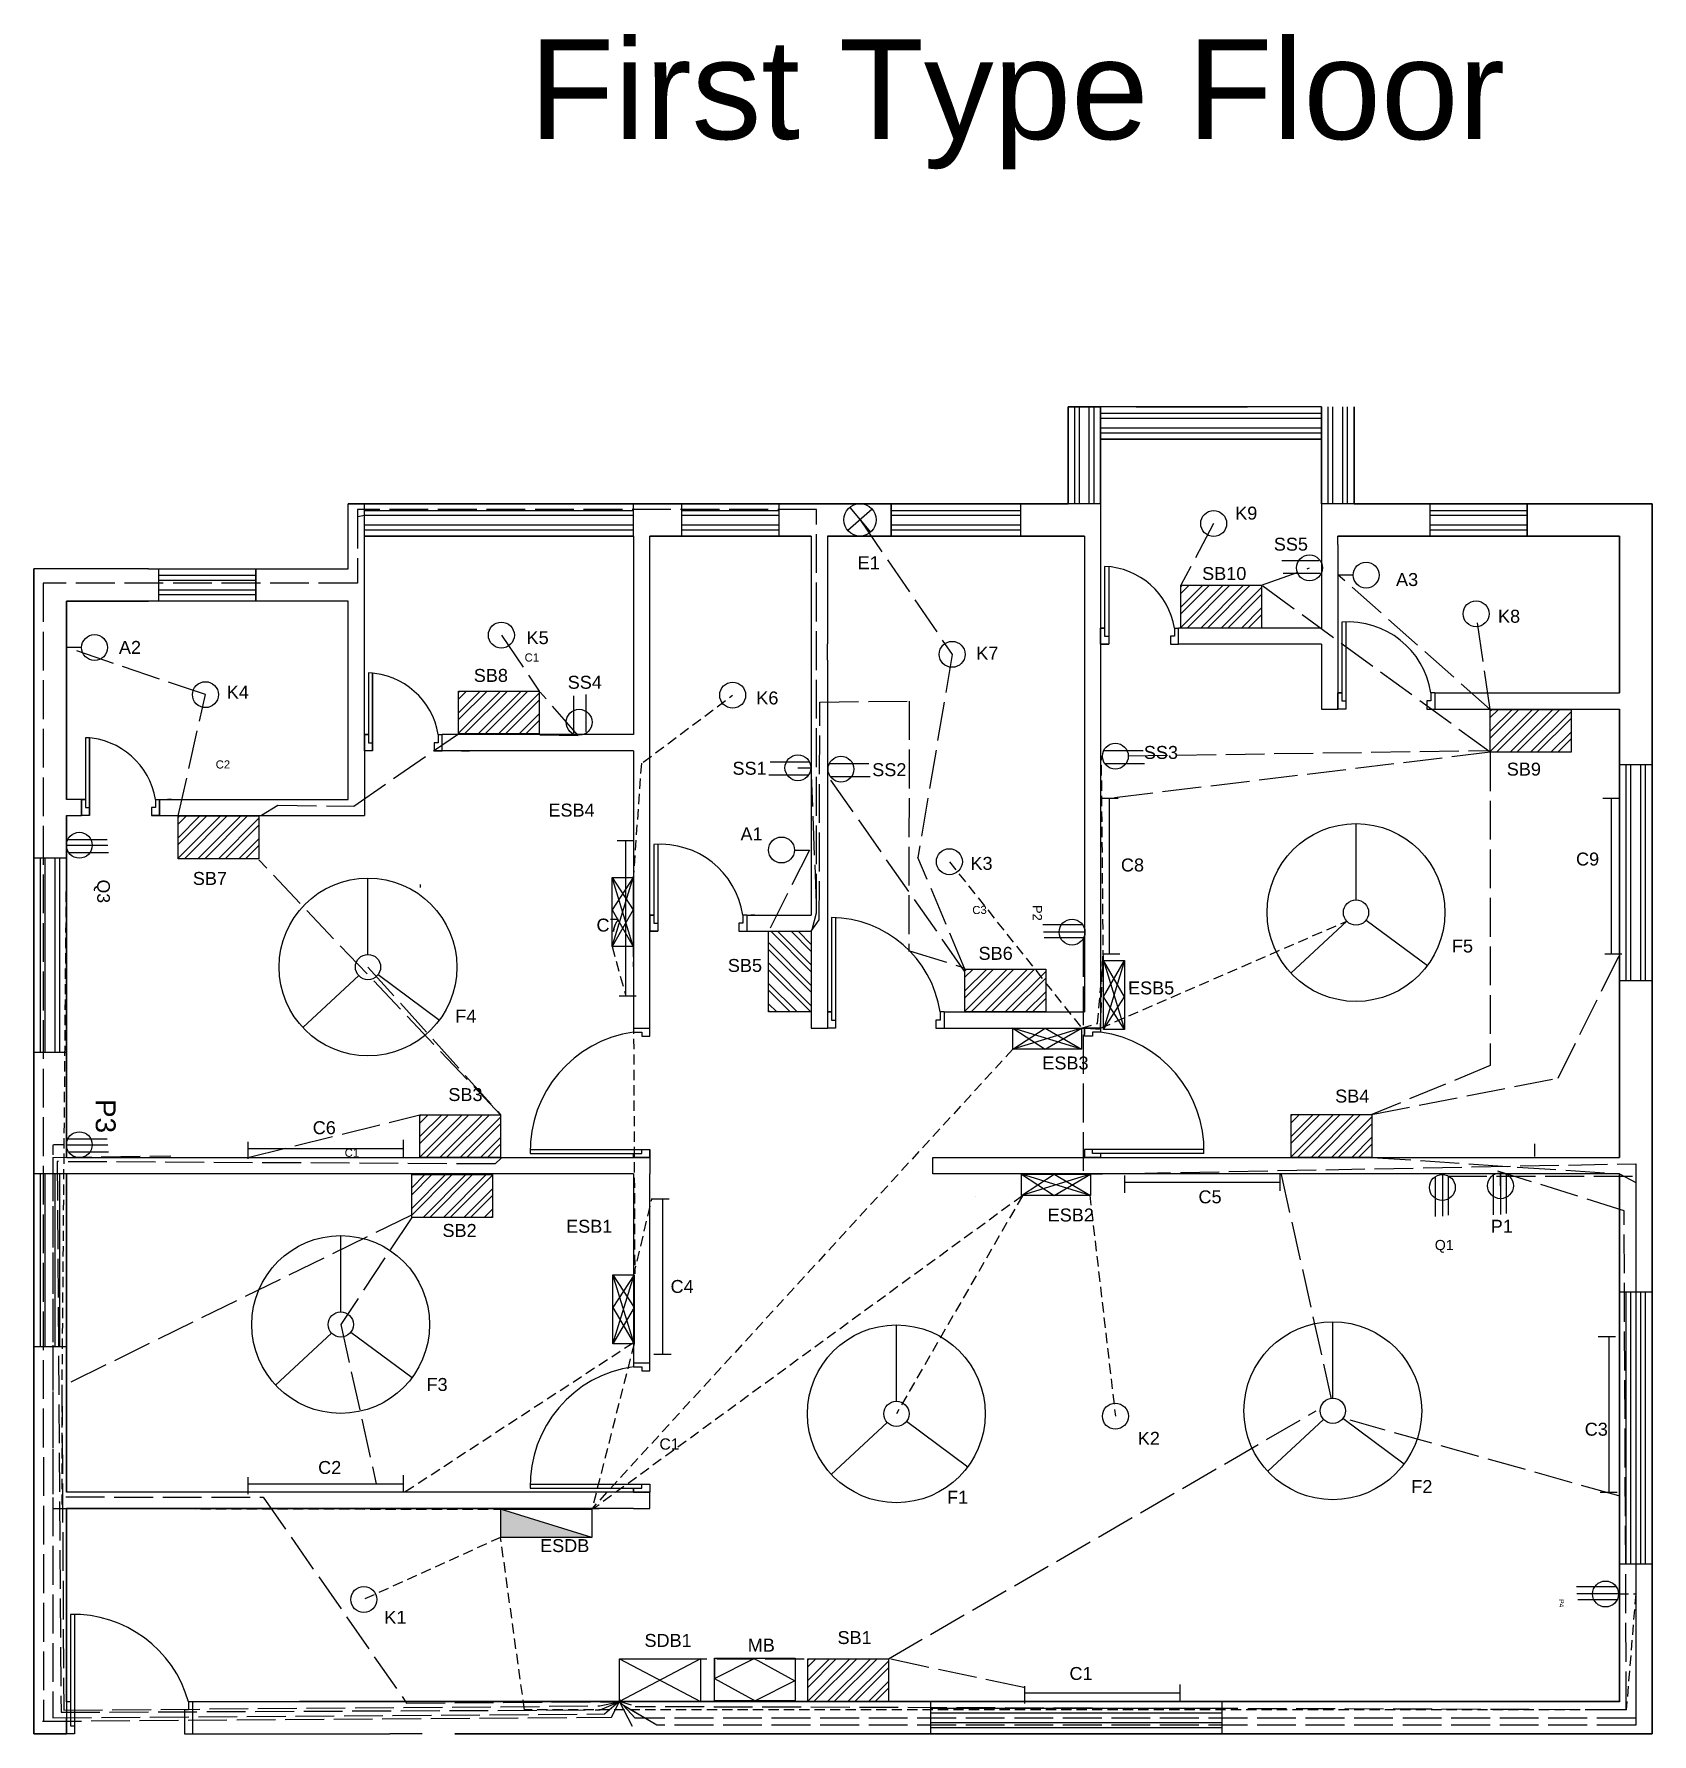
# Model space of a CAD drawing. Header units: inches. Extents: x 1981 to 2481, y 867 to 1392.
import ezdxf

# ---------------------------------------------------------------- set-up
doc = ezdxf.new("R2010")
doc.units = ezdxf.units.IN
doc.header["$MEASUREMENT"] = 0
doc.linetypes.add('ACAD_ISO02W100', pattern=[15, 12, -3])
doc.linetypes.add('HIDDEN2', pattern=[4.7625, 3.175, -1.5875])
for name, color, linetype in [('conduit', 7, 'ACAD_ISO02W100'), ('doors', 6, 'Continuous'), ('emfittings', 7, 'Continuous'), ('fittinglabels', 7, 'Continuous'), ('fittings', 7, 'Continuous'), ('text', 7, 'Continuous'), ('windows', 40, 'Continuous')]:
    doc.layers.add(name, color=color, linetype=linetype)
doc.layers.add('emconduit', color=1, linetype='HIDDEN2', plot=False)
doc.styles.get("Standard").update_dxf_attribs({"font": 'arial.ttf'})

msp = doc.modelspace()

# ---------------------------------------------------------------- texts
msp.add_text('P2', height=2.849, rotation=270).set_placement((2289.58, 1123.1))
msp.add_text('Q1', height=3.133).set_placement((2413.8, 1016.51))
at = {"insert": (2133.92, 1390.54), "char_height": 30.836, "attachment_point": 1}
msp.add_mtext('First Type Floor', dxfattribs=at)
at = {"insert": (2235.45, 1230.83), "char_height": 4, "attachment_point": 1}
msp.add_mtext_dynamic_manual_height_columns('E1', width=6.873, gutter_width=20, heights=[0], dxfattribs=at)
at = {"layer": 'conduit'}
for s, p in [('C1', (2132.54, 1198.32)), ('C2', (2037.08, 1165.28)), ('C1', (2076.93, 1045.33))]:
    msp.add_text(s, height=2.5, dxfattribs=at).set_placement(p)
for s, height, rotation, p in [('Q3', 3.898, 270, (2000.47, 1130.96)), ('C3', 2.5, 1.1219, (2270.91, 1120.29)), ('P3', 6.144, 270, (2000.02, 1063.15))]:
    msp.add_text(s, height=height, rotation=rotation, dxfattribs=at).set_placement(p)
at = {"layer": 'conduit', "insert": (2174.2, 958.34), "char_height": 3.487, "attachment_point": 1}
msp.add_mtext_dynamic_manual_height_columns('C1', width=20.5029, gutter_width=17.43, heights=[0], dxfattribs=at)
at = {"layer": 'emfittings', "insert": (2294.17, 1029.34), "char_height": 4, "attachment_point": 1}
msp.add_mtext_dynamic_manual_height_columns('ESB2', width=9.9942, gutter_width=12.5, heights=[0], dxfattribs=at)
at = {"layer": 'fittinglabels', "char_height": 4}
for s, width, gutter_width, heights, insert, attachment_point in [('K9', 6.6164, 12.5, [0], (2352.12, 1246.17), 1), ('SS5', 6.9502, 12.5, [2.59], (2364.05, 1236.57), 1), ('SB10', 10.7865, 12.5, [3.5], (2341.9, 1227.51), 1), ('A3', 6.1268, 12.5, [0], (2401.82, 1225.65), 1), ('K8', 6.6164, 12.5, [0], (2433.34, 1214.31), 1), ('A2', 6.1268, 12.5, [0], (2007.17, 1204.68), 1), ('K5', 6.6164, 12.5, [0], (2133.14, 1207.7), 1), ('K7', 6.6164, 12.5, [0], (2272.11, 1202.89), 1), ('SB8', 10.7865, 12.5, [3.96], (2116.83, 1196.03), 1), ('SS4', 6.3911, 12.5, [2.59], (2145.85, 1193.91), 1), ('K4', 6.6164, 12.5, [0], (2040.49, 1190.87), 1), ('K6', 6.6164, 12.5, [0], (2204.13, 1189.07), 1), ('SS3', 9.9847, 12.5, [4.14], (2323.89, 1172.24), 1), ('SS1', 9.9847, 12.5, [0], (2207.34, 1167.35), 3), ('SS2', 9.9847, 12.5, [0], (2239.96, 1166.91), 1), ('SB9', 10.7865, 12.5, [23.01], (2436.05, 1167.08), 1), ('ESB4', 9.9942, 12.5, [0], (2139.89, 1154.42), 1), ('A1', 6.1268, 12.5, [0], (2199.26, 1147.06), 1), ('K3', 6.6164, 12.5, [0], (2270.31, 1137.97), 1), ('C8', 12.5171, 12.5, [0], (2316.81, 1137.47), 1), ('C9', 12.5171, 12.5, [0], (2457.45, 1139.31), 1), ('SB7', 10.7865, 12.5, [3.5], (2030.01, 1133.31), 1), ('C7', 12.5171, 12.5, [0], (2154.75, 1118.9), 1), ('SB6', 10.7865, 12.5, [3.5], (2272.82, 1110.17), 1), ('F5', 6.164, 12.5, [0], (2419.1, 1112.44), 1), ('SB5', 10.7865, 12.5, [3.5], (2195.34, 1106.43), 1), ('F4', 7.0647, 12.5, [0], (2111.13, 1090.8), 1), ('ESB3', 9.9942, 12.5, [0], (2292.52, 1076.31), 1), ('SB3', 10.7865, 12.5, [3.5], (2108.97, 1066.55), 1), ('SB4', 10.7865, 12.5, [3.5], (2383.01, 1066.08), 1), ('C6', 12.5171, 12.5, [0], (2067.06, 1056.32), 1), ('C5', 12.5171, 12.5, [0], (2340.78, 1034.95), 1), ('SB2', 10.7865, 12.5, [3.5], (2107.16, 1024.57), 1), ('ESB1', 9.9942, 12.5, [0], (2145.36, 1025.86), 1), ('P1', 9.9847, 12.5, [0], (2431.09, 1025.87), 1), ('C4', 12.5171, 12.5, [0], (2177.64, 1007.27), 1), ('F3', 7.1694, 12.5, [2.55], (2102.23, 976.99), 1), ('C3', 12.5171, 12.5, [0], (2460.13, 963.17), 1), ('K2', 6.6164, 12.5, [0], (2322.02, 960.36), 1), ('C2', 12.5171, 12.5, [0], (2068.74, 951.35), 1), ('F2', 8.3238, 12.5, [0], (2406.55, 945.46), 1), ('F1', 18.96, 22.66, [0], (2263.08, 942.14), 1), ('ESDB', 12.8042, 12.5, [0], (2137.32, 927.22), 1), ('K1', 6.6164, 12.5, [0], (2089.19, 905.06), 1), ('SB1', 10.7865, 12.5, [3.5], (2229.24, 898.81), 1), ('SDB1', 15.0863, 12.5, [0], (2169.58, 897.92), 1), ('MB', 11.3147, 12.5, [0], (2201.49, 896.47), 1), ('C1', 12.5171, 12.5, [0], (2300.91, 887.71), 1)]:
    msp.add_mtext_dynamic_manual_height_columns(s, width=width, gutter_width=gutter_width, heights=heights, dxfattribs=dict(at, insert=insert, attachment_point=attachment_point))
at = {"layer": 'fittinglabels', "insert": (2319, 1099.48), "char_height": 4, "attachment_point": 1, "rotation": 0.085}
msp.add_mtext_dynamic_manual_height_columns('ESB5', width=9.9942, gutter_width=12.5, heights=[0], dxfattribs=at)
at = {"layer": 'text'}
msp.add_text('P4', height=1.468, rotation=270, dxfattribs=at).set_placement((2452.21, 908.67))

# ---------------------------------------------------------------- hatches: boundary and pattern name
at = {"layer": 'emfittings', "true_color": 0x000000}
h = msp.add_hatch(color=18, dxfattribs=at)
h.dxf.hatch_style = 1
h.paths.add_polyline_path([(2125.11, 936.44), (2125.11, 927.77), (2153.35, 927.77)])
at = {"layer": 'fittings'}
h = msp.add_hatch(dxfattribs=at)
h.set_pattern_fill('ANSI32', color=256, scale=0.468168)
h.set_pattern_definition([(45, (955.3584, 692.815), (-3.1532, 3.1532), []), (45, (957.4605, 692.815), (-3.1532, 3.1532), [])])
h.paths.add_polyline_path([(2335.35, 1221.87), (2335.35, 1208.64), (2360.3, 1208.64), (2360.3, 1221.87)])
h = msp.add_hatch(dxfattribs=at)
h.set_pattern_fill('ANSI32', color=256, scale=0.468168)
h.set_pattern_definition([(45, (732.1043, 660.155), (-3.1532, 3.1532), []), (45, (734.2064, 660.155), (-3.1532, 3.1532), [])])
h.paths.add_polyline_path([(2112.1, 1189.21), (2112.1, 1175.98), (2137.05, 1175.98), (2137.05, 1189.21)])
h = msp.add_hatch(dxfattribs=at)
h.set_pattern_fill('ANSI32', color=256, scale=0.468168)
h.set_pattern_definition([(45, (1050.966, 654.473), (-3.1532, 3.1532), []), (45, (1053.0683, 654.473), (-3.1532, 3.1532), [])])
h.paths.add_polyline_path([(2430.96, 1183.53), (2430.96, 1170.3), (2455.91, 1170.3), (2455.91, 1183.53)])
h = msp.add_hatch(dxfattribs=at)
h.set_pattern_fill('ANSI32', color=256, scale=0.468168)
h.set_pattern_definition([(45, (645.4916, 621.5522), (-3.1532, 3.1532), []), (45, (647.5938, 621.5522), (-3.1532, 3.1532), [])])
h.paths.add_polyline_path([(2025.48, 1150.61), (2025.48, 1137.38), (2050.43, 1137.38), (2050.43, 1150.61)])
h = msp.add_hatch(dxfattribs=at)
h.set_pattern_fill('ANSI32', color=256, scale=0.468168, angle=90)
h.set_pattern_definition([(135, (2736.9702, -289.9375), (-3.1532, -3.1532), []), (135, (2736.9702, -287.8354), (-3.1532, -3.1532), [])])
h.paths.add_polyline_path([(2207.91, 1090.06), (2221.14, 1090.06), (2221.14, 1115.01), (2207.91, 1115.01)])
h = msp.add_hatch(dxfattribs=at)
h.set_pattern_fill('ANSI32', color=256, scale=0.468168)
h.set_pattern_definition([(45, (888.6236, 574.2428), (-3.1532, 3.1532), []), (45, (890.7257, 574.2428), (-3.1532, 3.1532), [])])
h.paths.add_polyline_path([(2268.62, 1103.3), (2268.62, 1090.07), (2293.57, 1090.07), (2293.57, 1103.3)])
h = msp.add_hatch(dxfattribs=at)
h.set_pattern_fill('ANSI32', color=256, scale=0.468168)
h.set_pattern_definition([(45, (720.1954, 529.2295), (-3.1532, 3.1532), []), (45, (722.2976, 529.2295), (-3.1532, 3.1532), [])])
h.paths.add_polyline_path([(2100.19, 1058.29), (2100.19, 1045.06), (2125.14, 1045.06), (2125.14, 1058.29)])
h = msp.add_hatch(dxfattribs=at)
h.set_pattern_fill('ANSI32', color=256, scale=0.468168)
h.set_pattern_definition([(45, (989.4396, 529.3025), (-3.1532, 3.1532), []), (45, (991.542, 529.3025), (-3.1532, 3.1532), [])])
h.paths.add_polyline_path([(2369.43, 1058.36), (2369.43, 1045.13), (2394.38, 1045.13), (2394.38, 1058.36)])
h = msp.add_hatch(dxfattribs=at)
h.set_pattern_fill('ANSI32', color=256, scale=0.468168, angle=180)
h.set_pattern_definition([(225, (3502.583, 1555.6534), (3.1532, -3.1532), []), (225, (3500.4807, 1555.6534), (3.1532, -3.1532), [])])
h.paths.add_polyline_path([(2122.59, 1026.6), (2122.59, 1039.82), (2097.64, 1039.82), (2097.64, 1026.6)])
h = msp.add_hatch(dxfattribs=at)
h.set_pattern_fill('ANSI32', color=256, scale=0.468168)
h.set_pattern_definition([(45, (840.031, 361.199), (-3.1532, 3.1532), []), (45, (842.133, 361.199), (-3.1532, 3.1532), [])])
h.paths.add_polyline_path([(2220.02, 890.26), (2220.02, 877.03), (2244.97, 877.03), (2244.97, 890.26)])

# ---------------------------------------------------------------- linework, layer by layer
for p, q in [((2310.53, 1277), (2300.53, 1277)), ((2300.53, 1267), (2300.53, 1277)), ((2310.53, 1277), (2300.53, 1277)), ((2310.53, 1247), (2310.53, 1277)), ((2388.84, 1247), (2388.84, 1277)), ((2300.53, 1247), (2300.53, 1267)), ((2300.53, 1247), (2300.53, 1267)), ((2310.53, 1247), (2310.53, 1267)), ((2378.84, 1247), (2378.84, 1267)), ((2078.02, 1227), (2078.02, 1247)), ((2083.02, 1247), (2078.02, 1247)), ((2310.53, 1247), (2310.53, 1234.5)), ((2378.84, 1247), (2378.84, 1237)), ((2480.93, 1247), (2388.84, 1247)), ((2480.93, 1247), (2388.84, 1247)), ((2083.02, 1175.73), (2083.02, 1237)), ((2083.02, 1237), (2166.23, 1237)), ((2166.23, 1237), (2166.23, 1175.73)), ((2221.14, 1237), (2171.23, 1237)), ((2171.23, 1170.73), (2171.23, 1237)), ((2221.14, 1237), (2221.14, 1120.01)), ((2221.14, 1237), (2221.14, 1120.01)), ((2305.53, 1237), (2226.14, 1237)), ((2226.14, 1237), (2226.14, 1203.76)), ((2470.93, 1237), (2383.84, 1237)), ((2383.84, 1234.5), (2383.84, 1237)), ((2470.93, 1237), (2470.93, 1188.65)), ((2470.93, 1237), (2470.93, 1188.65)), ((2016.29, 1227), (1980.93, 1227)), ((2016.29, 1227), (2050.63, 1227)), ((2050.63, 1227), (2078.02, 1227)), ((1990.93, 1217), (1990.93, 1155.73)), ((2078.02, 1217), (1990.93, 1217)), ((1990.93, 1217), (2016.29, 1217)), ((2078.02, 1155.73), (2078.02, 1217)), ((2378.84, 1208.65), (2334.62, 1208.65)), ((2334.62, 1203.65), (2334.62, 1208.65)), ((2226.14, 1198.76), (2226.14, 1203.76)), ((2226.14, 1198.76), (2226.14, 1203.76)), ((2378.84, 1203.65), (2334.62, 1203.65)), ((2378.84, 1203.65), (2378.84, 1183.65)), ((2226.14, 1198.76), (2226.14, 1115.01)), ((2226.14, 1198.76), (2226.14, 1115.01)), ((2383.84, 1188.65), (2383.84, 1183.65)), ((2413.86, 1188.65), (2470.93, 1188.65)), ((2413.86, 1188.65), (2413.86, 1183.65)), ((2378.84, 1183.65), (2383.84, 1183.65)), ((2413.86, 1183.65), (2470.93, 1183.65)), ((2470.93, 1183.65), (2470.93, 1045.06)), ((2470.93, 1183.65), (2470.93, 1045.06)), ((2083.02, 1175.73), (2083.02, 1170.73)), ((2166.23, 1175.73), (2107.11, 1175.73)), ((2107.11, 1170.73), (2107.11, 1175.73)), ((2115.52, 1175.73), (2114.27, 1175.73)), ((2083.02, 1170.73), (2083.02, 1150.73)), ((2166.23, 1170.73), (2107.11, 1170.73)), ((2113.02, 1170.73), (2115.52, 1170.73)), ((2166.23, 1170.73), (2166.23, 1085.08)), ((2166.23, 1170.73), (2166.23, 1085.08)), ((2171.23, 1120.01), (2171.23, 1170.73)), ((2171.23, 1120.01), (2171.23, 1170.73)), ((1995.61, 1155.73), (1990.93, 1155.73)), ((1995.61, 1155.73), (1995.61, 1150.73)), ((2019.7, 1155.73), (2078.02, 1155.73)), ((2019.7, 1155.73), (2019.7, 1150.73)), ((2023.43, 1155.73), (2022.18, 1155.73)), ((2044.14, 1155.83), (2044.14, 1155.81)), ((1990.93, 1150.73), (1990.93, 1045.06)), ((1990.93, 1150.73), (1995.61, 1150.73)), ((2019.7, 1150.73), (2078.02, 1150.73)), ((2019.7, 1150.73), (2083.02, 1150.73)), ((2020.93, 1150.73), (2023.43, 1150.73)), ((2171.23, 1120.01), (2171.23, 1115.01)), ((2201.25, 1120.01), (2221.14, 1120.01)), ((2201.25, 1120.01), (2201.25, 1115.01)), ((2203.73, 1120.01), (2202.48, 1120.01)), ((2203.73, 1120.01), (2202.48, 1120.01)), ((2171.23, 1085.08), (2171.23, 1115.01)), ((2171.23, 1085.08), (2171.23, 1115.01)), ((2201.23, 1115.01), (2203.73, 1115.01)), ((2201.23, 1115.01), (2203.73, 1115.01)), ((2201.25, 1115.01), (2221.14, 1115.01)), ((2201.25, 1115.01), (2221.14, 1115.01)), ((2221.14, 1115.01), (2221.14, 1085.07)), ((2221.14, 1115.01), (2221.14, 1085.07)), ((2226.14, 1115.01), (2226.14, 1085.07)), ((2226.14, 1090.07), (2226.14, 1085.07)), ((2262.16, 1090.07), (2305.53, 1090.07)), ((2262.16, 1090.07), (2305.53, 1090.07)), ((2262.16, 1090.07), (2262.16, 1085.07)), ((2166.23, 1085.08), (2171.23, 1085.08)), ((2221.14, 1085.07), (2226.14, 1085.07)), ((2221.14, 1085.07), (2226.14, 1085.07)), ((2262.16, 1085.07), (2305.53, 1085.07)), ((2262.16, 1085.07), (2305.53, 1085.07)), ((2305.53, 1085.07), (2310.53, 1085.07)), ((1990.93, 1045.06), (2078.02, 1045.06)), ((1990.93, 1040.06), (1990.93, 941.7)), ((2166.23, 1040.06), (1990.93, 1040.06)), ((2078.02, 1045.06), (2166.23, 1045.06)), ((2171.23, 1045.06), (2166.23, 1045.06)), ((2166.23, 1040.06), (2166.23, 981.72)), ((2171.23, 1045.06), (2171.23, 1040.06)), ((2171.23, 981.72), (2171.23, 1040.06)), ((2258.73, 1045.06), (2305.53, 1045.06)), ((2258.73, 1040.06), (2258.73, 1045.06)), ((2258.73, 1042.56), (2258.73, 1042.56)), ((2470.93, 1040.06), (2258.73, 1040.06)), ((2310.53, 1045.06), (2305.53, 1045.06)), ((2310.53, 1045.06), (2470.93, 1045.06)), ((2470.93, 1040.06), (2470.93, 877)), ((2470.93, 1040.06), (2470.93, 877)), ((2166.23, 981.72), (2171.23, 981.72)), ((2166.23, 941.7), (1990.93, 941.7)), ((2166.23, 941.7), (2171.23, 941.7)), ((2171.23, 936.7), (2171.23, 941.7)), ((1990.93, 936.7), (1990.93, 877)), ((2166.23, 936.7), (1990.93, 936.7)), ((2166.23, 936.7), (2171.23, 936.7)), ((1980.93, 877.02), (1980.93, 877)), ((2470.93, 877.02), (2062.93, 877.02)), ((2100.93, 877.02), (2100.93, 877)), ((2110.93, 877.02), (2110.93, 877)), ((2291.96, 877.02), (2291.96, 877)), ((2470.93, 877.02), (2317.98, 877.02)), ((1990.93, 877), (1990.93, 867.02)), ((2470.93, 877), (2029.91, 877)), ((2029.91, 877), (2029.91, 867.02)), ((2029.91, 867.02), (2090.93, 867.02)), ((2029.91, 867.02), (2090.93, 867.02)), ((2100.93, 867.02), (2090.93, 867.02)), ((2100.93, 867.02), (2090.93, 867.02)), ((2470.93, 867.02), (2110.93, 867.02)), ((2470.93, 867.02), (2110.93, 867.02))]:
    msp.add_line(p, q)
for points in [[(2078.02, 1247), (2300.53, 1247)], [(2300.53, 1247), (2078.02, 1247)], [(2300.53, 1247), (2078.02, 1247)], [(2300.53, 1247), (2078.02, 1247)], [(2300.53, 1247), (2083.02, 1247)], [(2300.53, 1247), (2083.02, 1247)], [(2300.53, 1247), (2083.02, 1247)], [(2300.53, 1247), (2083.02, 1247)], [(2388.84, 1247), (2480.93, 1247), (2480.93, 867.02), (2110.93, 867.02)], [(2110.93, 867.02), (2480.93, 867.02), (2480.93, 1247), (2388.84, 1247)], [(2110.93, 867.02), (2480.93, 867.02), (2480.93, 1247), (2388.84, 1247)], [(2110.93, 867.02), (2480.93, 867.02), (2480.93, 1247), (2388.84, 1247)], [(2388.84, 1247), (2480.93, 1247), (2480.93, 867.02), (2110.93, 867.02)], [(2110.93, 867.02), (2480.93, 867.02), (2480.93, 1247), (2388.84, 1247)], [(2110.93, 867.02), (2480.93, 867.02), (2480.93, 1247), (2388.84, 1247)], [(2110.93, 867.02), (2480.93, 867.02), (2480.93, 1247), (2388.84, 1247)], [(2480.93, 1117.02), (2480.93, 1247), (2388.84, 1247)], [(2480.93, 1117.02), (2480.93, 1247), (2388.84, 1247)], [(2221.14, 1237), (2171.23, 1237)], [(2171.23, 1237), (2221.14, 1237)], [(2221.14, 1237), (2171.23, 1237)], [(2305.53, 1237), (2226.14, 1237)], [(2226.14, 1237), (2305.53, 1237)], [(2305.53, 1237), (2226.14, 1237)], [(2305.53, 1237), (2305.53, 1198.76)], [(2310.53, 1234.5), (2310.53, 1183.65)], [(2378.84, 1237), (2378.84, 1208.65)], [(2470.93, 1188.65), (2470.93, 1237), (2383.84, 1237)], [(2383.84, 1237), (2470.93, 1237), (2470.93, 1188.65)], [(2470.93, 1188.65), (2470.93, 1237), (2383.84, 1237)], [(2470.93, 1188.65), (2470.93, 1237), (2383.84, 1237)], [(2470.93, 1188.65), (2470.93, 1237), (2383.84, 1237)], [(2383.84, 1234.5), (2383.84, 1183.65)], [(1990.93, 867.02), (1980.93, 867.02), (1980.93, 1227)], [(1980.93, 1227), (1980.93, 867.02), (1990.93, 867.02)], [(1990.93, 867.02), (1980.93, 867.02), (1980.93, 1227)], [(1980.93, 1227), (1980.93, 867.02), (1990.93, 867.02)], [(1980.93, 1227), (1980.93, 867.02), (1990.93, 867.02)], [(1980.93, 1227), (1980.93, 867.02), (1990.93, 867.02)], [(1990.93, 867.02), (1980.93, 867.02), (1980.93, 1227)], [(1980.93, 1227), (1980.93, 867.02), (1990.93, 867.02)], [(1990.93, 867.02), (1980.93, 867.02), (1980.93, 1227)], [(1980.93, 1227), (1980.93, 867.02), (1990.93, 867.02)], [(1980.93, 1227), (1980.93, 867.02), (1990.93, 867.02)], [(1980.93, 1227), (1980.93, 867.02), (1990.93, 867.02)], [(1990.93, 1217), (1990.93, 1155.73)], [(1990.93, 1155.73), (1990.93, 1217)], [(1990.93, 1217), (1990.93, 1155.73)], [(2305.53, 1198.76), (2305.53, 1090.07)], [(2305.53, 1198.76), (2305.53, 1090.07)], [(2310.53, 1183.65), (2310.53, 1085.07)], [(2310.53, 1183.65), (2310.53, 1085.07)], [(2470.93, 1045.06), (2470.93, 1183.65)], [(2470.93, 1183.65), (2470.93, 1045.06)], [(2470.93, 1045.06), (2470.93, 1183.65)], [(1990.93, 1150.73), (1990.93, 1045.06)], [(1990.93, 1045.06), (1990.93, 1150.73)], [(1990.93, 1150.73), (1990.93, 1045.06)], [(1990.93, 1040.06), (1990.93, 941.7)], [(1990.93, 941.7), (1990.93, 1040.06)], [(1990.93, 1040.06), (1990.93, 941.7)], [(2470.93, 1040.06), (2470.93, 877), (2029.91, 877)], [(2062.93, 877.02), (2470.93, 877.02), (2470.93, 1040.06)], [(2062.93, 877.02), (2470.93, 877.02), (2470.93, 1040.06)], [(1990.93, 877), (1990.93, 936.7)], [(1990.93, 936.7), (1990.93, 877.02)]]:
    msp.add_lwpolyline(points)
msp.add_arc((2026.93, 877), 36, 0, 0.0279)
at = {"layer": 'conduit'}
for p, q in [((2222.76, 1245.29), (2080.89, 1245.29)), ((2080.89, 1245.29), (2080.89, 1222.54)), ((2222.76, 1120.69), (2222.76, 1245.29)), ((2080.98, 1243.08), (2083.02, 1243.5)), ((2236.19, 1242.1), (2264.65, 1200.54)), ((2345.47, 1240.95), (2335.35, 1221.87)), ((2360.3, 1221.87), (2375.08, 1227.25)), ((2430.96, 1183.53), (2383.97, 1225.03)), ((2080.89, 1222.54), (1983.77, 1222.54)), ((1983.77, 1222.54), (1983.83, 870.94)), ((2335.35, 1221.87), (2360.3, 1221.87)), ((2430.96, 1170.3), (2360.3, 1221.87)), ((2430.96, 1183.53), (2426.56, 1213.07)), ((2033.9, 1188.09), (1991.02, 1202.63)), ((2125.36, 1206.49), (2137.05, 1189.21)), ((2264.65, 1200.54), (2254.1, 1137.78)), ((2149.09, 1175.51), (2137.35, 1188.88)), ((2223.59, 1118.48), (2223.77, 1185.79)), ((2223.77, 1185.79), (2251.41, 1186.11)), ((2251.41, 1186.11), (2251.23, 1108.73)), ((2079.72, 1153.67), (2112.1, 1175.98)), ((2137.21, 1175.65), (2149.09, 1175.51)), ((2430.96, 1170.3), (2313.26, 1156.07)), ((2319.2, 1169.2), (2430.96, 1170.86)), ((2430.96, 1170.3), (2430.96, 1073.53)), ((2217, 1165.51), (2221, 1165.51)), ((2221, 1165.51), (2221, 1165.51)), ((2221, 1165.51), (2222.76, 1120.69)), ((2268.51, 1102.72), (2225.69, 1163.79)), ((2051.23, 1150.9), (2056.28, 1153.92)), ((2056.28, 1153.92), (2079.72, 1153.67)), ((2220.54, 1140.1), (2207.91, 1115.01)), ((2125.14, 1058.29), (2050.45, 1137.04)), ((2268.62, 1103.3), (2254.1, 1137.78)), ((2100.23, 1129.47), (2100.23, 1129.47)), ((2100.23, 1129.47), (2100.23, 1128.56)), ((2221.38, 1115.49), (2222.76, 1120.69)), ((2221.14, 1115.01), (2223.59, 1118.48)), ((2251.43, 1108.99), (2268.35, 1103.74)), ((2305.18, 1112.96), (2305.18, 1039.91)), ((2451.93, 1069.66), (2471.06, 1108.14)), ((2084.14, 1103.94), (2125.14, 1058.29)), ((2430.96, 1073.53), (2394.38, 1058.36)), ((2394.24, 1058.35), (2451.93, 1069.66)), ((2047.02, 1045.06), (2100.19, 1058.29)), ((2369.43, 1058.36), (2394.38, 1058.36)), ((1986.74, 1045.11), (2023.2, 1045.65)), ((1986.74, 1045.11), (1986.74, 872.04)), ((2394.38, 1045.13), (2470.93, 1040.06)), ((2123.47, 1043.11), (1988.14, 1043.83)), ((1988.14, 1043.83), (1989.3, 873.73)), ((2125.31, 1044.94), (2123.47, 1043.11)), ((2305.18, 1039.91), (2475.88, 1043.17)), ((2366.33, 1039.82), (2381.83, 970.6)), ((2472.31, 1028.62), (2433.3, 1040.91)), ((2470.93, 1040.06), (2475.88, 1037.37)), ((2475.88, 1043.17), (2475.88, 869.71)), ((2417.92, 1039.34), (2475.88, 1039.34)), ((2475.88, 1039.34), (2475.88, 869.71)), ((2475.88, 1037.37), (2475.88, 871.9)), ((2097.39, 1027.22), (1989.54, 974.38)), ((2097.64, 1026.6), (2075.72, 993.52)), ((2472.99, 874.35), (2472.31, 1028.62)), ((2075.72, 993.52), (2086.68, 944.33)), ((1989.54, 974.38), (1990.13, 874.4)), ((2244.97, 890.26), (2377.15, 966.85)), ((2470.69, 940.57), (2387.66, 963.94)), ((1990.74, 940.26), (2051.8, 940.14)), ((2051.8, 940.14), (2096.07, 876.57)), ((2161.9, 890.23), (2220.02, 890.26)), ((2286.84, 881.36), (2244.97, 890.26)), ((2155.79, 875.7), (2162.61, 877.12)), ((2155.92, 874.46), (2162.01, 877.03)), ((2157.26, 873.22), (2162.27, 877.53)), ((2159.42, 872.24), (2161.87, 877.1)), ((2166.75, 871.9), (2161.63, 877.38)), ((2162.02, 877.1), (2165.49, 876.04)), ((1983.57, 870.94), (2159.42, 872.24)), ((1986.74, 872.04), (2157.26, 873.22)), ((1989.3, 873.73), (2155.92, 874.46)), ((1990.13, 874.4), (2155.79, 875.7)), ((2095.95, 876.57), (2161.9, 877)), ((2173.4, 869.71), (2161.38, 876.76)), ((2161.9, 877), (2165.75, 869.46)), ((2173.4, 869.71), (2163.22, 875.68)), ((2472.99, 874.47), (2166.68, 875.43)), ((2475.88, 871.9), (2166.75, 871.9)), ((2475.88, 869.71), (2173.4, 869.71)), ((2475.88, 869.71), (2173.4, 869.71))]:
    msp.add_line(p, q, dxfattribs=at)
msp.add_lwpolyline([(2025.48, 1150.61), (2033.9, 1188.09)], dxfattribs=at)
at = {"layer": 'doors', "color": 215, "true_color": 0xa953a0}
for p, q in [((2311.78, 1227.7), (2311.78, 1206.15)), ((2311.78, 1227.7), (2311.78, 1206.15)), ((2313.03, 1227.62), (2313.03, 1203.65)), ((2313.03, 1227.6), (2313.03, 1203.65)), ((2311.78, 1208.65), (2310.53, 1208.65)), ((2333.37, 1208.65), (2334.62, 1208.65)), ((2333.37, 1208.65), (2333.37, 1206.15)), ((2334.62, 1203.65), (2334.62, 1208.65)), ((2385.09, 1210.46), (2385.09, 1186.15)), ((2386.34, 1210.52), (2386.34, 1183.65)), ((2310.53, 1203.65), (2313.03, 1203.65)), ((2313.03, 1203.65), (2310.53, 1203.65)), ((2310.53, 1203.65), (2313.03, 1203.65)), ((2311.78, 1206.15), (2313.03, 1206.15)), ((2311.78, 1206.15), (2313.03, 1206.15)), ((2332.12, 1206.15), (2332.12, 1203.65)), ((2333.37, 1206.15), (2332.12, 1206.15)), ((2332.12, 1203.65), (2334.62, 1203.65)), ((2332.12, 1203.65), (2334.62, 1203.65)), ((2385.09, 1207.7), (2385.09, 1186.15)), ((2386.34, 1207.6), (2386.34, 1183.65)), ((2085.52, 1194.71), (2084.27, 1194.79)), ((2084.27, 1194.79), (2084.27, 1175.73)), ((2085.52, 1170.73), (2085.52, 1194.71)), ((2383.84, 1188.65), (2385.09, 1188.65)), ((2385.09, 1188.65), (2383.84, 1188.65)), ((2383.84, 1183.65), (2383.84, 1188.65)), ((2383.84, 1188.65), (2383.84, 1183.65)), ((2412.61, 1188.65), (2412.61, 1186.15)), ((2413.86, 1188.65), (2412.61, 1188.65)), ((2412.61, 1188.65), (2412.61, 1186.15)), ((2413.86, 1188.65), (2413.86, 1183.65)), ((2386.34, 1183.65), (2383.84, 1183.65)), ((2385.09, 1186.15), (2386.34, 1186.15)), ((2385.09, 1186.15), (2386.34, 1186.15)), ((2411.36, 1186.15), (2411.36, 1183.65)), ((2412.61, 1186.15), (2411.36, 1186.15)), ((2411.36, 1186.15), (2411.36, 1183.65)), ((2411.36, 1183.65), (2413.86, 1183.65)), ((1998.11, 1174.71), (1996.86, 1174.79)), ((1996.86, 1174.79), (1996.86, 1155.73)), ((1998.11, 1150.73), (1998.11, 1174.71)), ((2083.02, 1170.73), (2083.02, 1175.73)), ((2083.02, 1175.73), (2084.27, 1175.73)), ((2084.27, 1175.73), (2084.27, 1173.23)), ((2084.27, 1173.23), (2085.52, 1173.23)), ((2085.52, 1173.23), (2085.52, 1170.73)), ((2104.61, 1173.23), (2104.61, 1170.73)), ((2105.86, 1173.23), (2104.61, 1173.23)), ((2105.86, 1175.73), (2107.11, 1175.73)), ((2105.86, 1175.73), (2105.86, 1173.23)), ((2107.11, 1170.73), (2107.11, 1175.73)), ((2085.52, 1170.73), (2083.02, 1170.73)), ((2104.61, 1170.73), (2107.11, 1170.73)), ((1995.61, 1150.73), (1995.61, 1155.73)), ((1995.61, 1155.73), (1996.86, 1155.73)), ((1996.86, 1155.73), (1996.86, 1153.23)), ((2018.45, 1155.73), (2019.7, 1155.73)), ((2018.45, 1155.73), (2018.45, 1153.23)), ((2019.7, 1150.73), (2019.7, 1155.73)), ((1998.11, 1150.73), (1995.61, 1150.73)), ((1996.86, 1153.23), (1998.11, 1153.23)), ((1998.11, 1153.23), (1998.11, 1150.73)), ((2017.2, 1153.23), (2017.2, 1150.73)), ((2018.45, 1153.23), (2017.2, 1153.23)), ((2017.2, 1150.73), (2019.7, 1150.73)), ((2172.48, 1141.82), (2172.48, 1117.51)), ((2172.48, 1141.82), (2172.48, 1117.51)), ((2173.73, 1141.88), (2173.73, 1115.01)), ((2173.73, 1141.88), (2173.73, 1115.01)), ((2171.23, 1120.01), (2171.23, 1115.01)), ((2171.23, 1120.01), (2171.23, 1115.01)), ((2200, 1120.01), (2200, 1117.51)), ((2201.25, 1120.01), (2200, 1120.01)), ((2200, 1120.01), (2200, 1117.51)), ((2200, 1120.01), (2200, 1117.51)), ((2200, 1120.01), (2200, 1117.51)), ((2201.25, 1120.01), (2201.25, 1115.01)), ((2201.25, 1120.01), (2201.25, 1115.01)), ((2227.39, 1119.23), (2227.39, 1087.57)), ((2227.39, 1119.23), (2227.39, 1087.57)), ((2228.64, 1119.2), (2228.64, 1085.07)), ((2228.64, 1119.2), (2228.64, 1085.07)), ((2173.73, 1115.01), (2171.23, 1115.01)), ((2173.73, 1115.01), (2171.23, 1115.01)), ((2172.48, 1117.51), (2173.73, 1117.51)), ((2172.48, 1117.51), (2173.73, 1117.51)), ((2172.48, 1117.51), (2173.73, 1117.51)), ((2172.48, 1117.51), (2173.73, 1117.51)), ((2172.48, 1117.51), (2173.73, 1117.51)), ((2172.48, 1117.51), (2173.73, 1117.51)), ((2198.75, 1117.51), (2198.75, 1115.01)), ((2200, 1117.51), (2198.75, 1117.51)), ((2198.75, 1117.51), (2198.75, 1115.01)), ((2198.75, 1117.51), (2198.75, 1115.01)), ((2200, 1117.51), (2198.75, 1117.51)), ((2198.75, 1117.51), (2198.75, 1115.01)), ((2198.75, 1115.01), (2201.25, 1115.01)), ((2226.14, 1090.07), (2226.14, 1085.07)), ((2226.14, 1090.07), (2226.14, 1085.07)), ((2227.39, 1087.57), (2228.64, 1087.57)), ((2227.39, 1087.57), (2228.64, 1087.57)), ((2259.66, 1087.57), (2259.66, 1085.07)), ((2260.91, 1087.57), (2259.66, 1087.57)), ((2259.66, 1087.57), (2259.66, 1085.07)), ((2259.66, 1087.57), (2259.66, 1085.07)), ((2260.91, 1087.57), (2259.66, 1087.57)), ((2259.66, 1087.57), (2259.66, 1085.07)), ((2260.91, 1090.07), (2260.91, 1087.57)), ((2262.16, 1090.07), (2260.91, 1090.07)), ((2260.91, 1090.07), (2260.91, 1087.57)), ((2260.91, 1090.07), (2260.91, 1087.57)), ((2262.16, 1090.07), (2260.91, 1090.07)), ((2260.91, 1090.07), (2260.91, 1087.57)), ((2262.16, 1090.07), (2262.16, 1085.07)), ((2262.16, 1090.07), (2262.16, 1085.07)), ((2166.23, 1085.08), (2166.23, 1083.83)), ((2166.23, 1085.08), (2171.23, 1085.08)), ((2166.23, 1085.08), (2166.23, 1083.83)), ((2166.23, 1085.08), (2171.23, 1085.08)), ((2166.23, 1083.83), (2168.73, 1083.83)), ((2166.23, 1083.83), (2168.73, 1083.83)), ((2168.73, 1083.83), (2168.73, 1082.58)), ((2168.73, 1083.83), (2168.73, 1082.58)), ((2168.73, 1082.58), (2171.23, 1082.58)), ((2168.73, 1082.58), (2171.23, 1082.58)), ((2171.23, 1082.58), (2171.23, 1085.08)), ((2171.23, 1082.58), (2171.23, 1085.08)), ((2228.64, 1085.07), (2226.14, 1085.07)), ((2228.64, 1085.07), (2226.14, 1085.07)), ((2259.66, 1085.07), (2262.16, 1085.07)), ((2259.66, 1085.07), (2262.16, 1085.07)), ((2310.53, 1085.08), (2305.53, 1085.08)), ((2305.53, 1082.58), (2305.53, 1085.08)), ((2310.53, 1085.08), (2305.53, 1085.08)), ((2305.53, 1082.58), (2305.53, 1085.08)), ((2308.03, 1082.58), (2305.53, 1082.58)), ((2308.03, 1082.58), (2305.53, 1082.58)), ((2310.53, 1083.83), (2308.03, 1083.83)), ((2308.03, 1083.83), (2308.03, 1082.58)), ((2310.53, 1083.83), (2308.03, 1083.83)), ((2308.03, 1083.83), (2308.03, 1082.58)), ((2310.53, 1085.08), (2310.53, 1083.83)), ((2310.53, 1085.08), (2310.53, 1083.83)), ((2134.29, 1046.31), (2168.73, 1046.31)), ((2134.31, 1047.56), (2171.23, 1047.56)), ((2142.48, 1047.56), (2171.23, 1047.56)), ((2142.52, 1046.31), (2168.73, 1046.31)), ((2168.73, 1046.31), (2168.73, 1047.56)), ((2168.73, 1046.31), (2168.73, 1047.56)), ((2171.23, 1047.56), (2171.23, 1045.06)), ((2334.28, 1047.56), (2305.53, 1047.56)), ((2342.45, 1047.56), (2305.53, 1047.56)), ((2305.53, 1047.56), (2305.53, 1045.06)), ((2308.03, 1046.31), (2308.03, 1047.56)), ((2308.03, 1046.31), (2308.03, 1047.56)), ((2334.24, 1046.31), (2308.03, 1046.31)), ((2342.48, 1046.31), (2308.03, 1046.31)), ((2166.23, 1045.06), (2171.23, 1045.06)), ((2310.53, 1045.06), (2305.53, 1045.06)), ((2166.23, 981.72), (2166.23, 980.47)), ((2166.23, 981.72), (2171.23, 981.72)), ((2166.23, 980.47), (2168.73, 980.47)), ((2168.73, 980.47), (2168.73, 979.22)), ((2168.73, 979.22), (2171.23, 979.22)), ((2171.23, 979.22), (2171.23, 981.72)), ((2134.29, 942.95), (2168.73, 942.95)), ((2134.31, 944.2), (2171.23, 944.2)), ((2142.48, 944.2), (2171.23, 944.2)), ((2142.52, 942.95), (2168.73, 942.95)), ((2166.23, 942.95), (2166.23, 941.7)), ((2166.23, 941.7), (2166.23, 942.95)), ((2166.23, 941.7), (2171.23, 941.7)), ((2171.23, 941.7), (2166.23, 941.7)), ((2166.23, 941.7), (2171.23, 941.7)), ((2168.73, 942.95), (2168.73, 944.2)), ((2168.73, 942.95), (2168.73, 944.2)), ((2171.23, 944.2), (2171.23, 941.7)), ((2171.23, 944.2), (2171.23, 941.7)), ((1992.18, 903.96), (1992.18, 869.52)), ((1993.43, 903.94), (1993.43, 867.02)), ((1992.18, 895.73), (1992.18, 869.52)), ((1993.43, 895.77), (1993.43, 867.02)), ((1990.93, 872.02), (1990.93, 867.02)), ((2027.41, 874.5), (2027.41, 867.02)), ((2028.66, 874.5), (2027.41, 874.5)), ((2028.66, 877), (2028.66, 874.5)), ((2029.91, 877), (2028.66, 877)), ((2029.91, 877), (2029.91, 867.02)), ((1993.43, 867.02), (1990.93, 867.02)), ((1992.18, 869.52), (1993.43, 869.52)), ((1992.18, 869.52), (1993.43, 869.52)), ((2027.41, 867.02), (2029.91, 867.02))]:
    msp.add_line(p, q, dxfattribs=at)
at = {"layer": 'doors'}
for p, q in [((2310.53, 1208.65), (2311.78, 1208.65)), ((2310.53, 1203.65), (2310.53, 1208.65)), ((2310.53, 1208.65), (2311.78, 1208.65)), ((2310.53, 1203.65), (2310.53, 1208.65)), ((2084.27, 1194.79), (2084.27, 1173.23)), ((2084.27, 1194.79), (2084.27, 1173.23)), ((2085.52, 1194.71), (2085.52, 1170.73)), ((2085.52, 1194.69), (2085.52, 1170.73)), ((1996.86, 1174.79), (1996.86, 1153.23)), ((1996.86, 1174.79), (1996.86, 1153.23)), ((1998.11, 1174.71), (1998.11, 1150.73)), ((1998.11, 1174.69), (1998.11, 1150.73)), ((2083.02, 1175.73), (2084.27, 1175.73)), ((2083.02, 1170.73), (2083.02, 1175.73)), ((2083.02, 1175.73), (2084.27, 1175.73)), ((2084.27, 1175.73), (2083.02, 1175.73)), ((2083.02, 1170.73), (2083.02, 1175.73)), ((2084.27, 1173.23), (2085.52, 1173.23)), ((2084.27, 1173.23), (2085.52, 1173.23)), ((2107.11, 1170.73), (2104.61, 1170.73)), ((1995.61, 1155.73), (1996.86, 1155.73)), ((1995.61, 1150.73), (1995.61, 1155.73)), ((1995.61, 1155.73), (1996.86, 1155.73)), ((1996.86, 1155.73), (1995.61, 1155.73)), ((1995.61, 1150.73), (1995.61, 1155.73)), ((1996.86, 1153.23), (1998.11, 1153.23)), ((1996.86, 1153.23), (1998.11, 1153.23)), ((2019.7, 1150.73), (2017.2, 1150.73)), ((2172.48, 1139.06), (2172.48, 1117.51)), ((2172.48, 1139.06), (2172.48, 1117.51)), ((2172.48, 1139.06), (2172.48, 1117.51)), ((2172.48, 1139.06), (2172.48, 1117.51)), ((2173.73, 1138.98), (2173.73, 1115.01)), ((2173.73, 1138.98), (2173.73, 1115.01)), ((2173.73, 1138.96), (2173.73, 1115.01)), ((2173.73, 1138.96), (2173.73, 1115.01)), ((2171.23, 1120.01), (2172.48, 1120.01)), ((2171.23, 1115.01), (2171.23, 1120.01)), ((2171.23, 1120.01), (2172.48, 1120.01)), ((2172.48, 1120.01), (2171.23, 1120.01)), ((2171.23, 1115.01), (2171.23, 1120.01)), ((2171.23, 1120.01), (2172.48, 1120.01)), ((2171.23, 1115.01), (2171.23, 1120.01)), ((2171.23, 1120.01), (2172.48, 1120.01)), ((2172.48, 1120.01), (2171.23, 1120.01)), ((2171.23, 1115.01), (2171.23, 1120.01)), ((2171.23, 1115.01), (2173.73, 1115.01)), ((2173.73, 1115.01), (2171.23, 1115.01)), ((2171.23, 1115.01), (2173.73, 1115.01)), ((2171.23, 1115.01), (2173.73, 1115.01)), ((2173.73, 1115.01), (2171.23, 1115.01)), ((2171.23, 1115.01), (2173.73, 1115.01)), ((2226.14, 1090.07), (2227.39, 1090.07)), ((2226.14, 1090.07), (2227.39, 1090.07)), ((2166.23, 1046.31), (2166.23, 1045.06)), ((2166.23, 1045.06), (2166.23, 1046.31)), ((2171.23, 1045.06), (2171.23, 1047.56)), ((2171.23, 1047.56), (2171.23, 1045.06)), ((2305.53, 1047.56), (2305.53, 1045.06)), ((2171.23, 1045.06), (2166.23, 1045.06)), ((2305.53, 1045.06), (2310.53, 1045.06)), ((1990.93, 877.02), (1990.93, 867.02)), ((1990.93, 877.02), (1992.18, 877.02)), ((1990.93, 867.02), (1990.93, 872.02)), ((1993.43, 867.02), (1990.93, 867.02)), ((1993.43, 867.02), (1990.93, 867.02))]:
    msp.add_line(p, q, dxfattribs=at)
at = {"layer": 'doors', "color": 215, "true_color": 0xa953a0}
for points in [[(2385.09, 1188.65), (2383.84, 1188.65)], [(2172.48, 1120.01), (2171.23, 1120.01)], [(2172.48, 1120.01), (2171.23, 1120.01)], [(2227.39, 1090.07), (2226.14, 1090.07)], [(2227.39, 1090.07), (2226.14, 1090.07)], [(2305.53, 1085.08), (2305.53, 1083.13)], [(2305.53, 1085.08), (2305.53, 1083.13)], [(2166.23, 1046.31), (2166.23, 1045.06)], [(2310.53, 1046.31), (2310.53, 1045.06)], [(2310.53, 1046.31), (2310.53, 1045.06)], [(2166.23, 942.95), (2166.23, 941.7)]]:
    msp.add_lwpolyline(points, dxfattribs=at)
at = {"layer": 'doors'}
msp.add_lwpolyline([(2305.53, 1047.56), (2305.53, 1045.06)], dxfattribs=at)
at = {"layer": 'doors', "color": 215, "true_color": 0xa953a0}
for centre, radius, start, end in [((2310.93, 1204.99), 22.73, 9.2655, 87.8657), ((2387.06, 1184.69), 25.85, 8.8156, 94.3849), ((2083.42, 1172.07), 22.73, 9.2655, 87.8657), ((1996.01, 1152.07), 22.73, 9.2655, 87.8657), ((2174.46, 1116.04), 25.85, 8.8156, 94.3849), ((2174.46, 1116.04), 25.85, 8.8156, 94.3849), ((2227.04, 1084.98), 34.25, 8.5448, 89.4072), ((2227.04, 1084.98), 34.25, 8.5448, 89.4072), ((2171.29, 1047.16), 37.02, 97.8589, 181.315), ((2305.47, 1047.16), 37.02, 358.685, 82.1411), ((2171.29, 943.8), 37.02, 97.8589, 181.315), ((1993.03, 866.96), 37.02, 15.7435, 91.315)]:
    msp.add_arc(centre, radius, start, end, dxfattribs=at)
at = {"layer": 'emconduit'}
for p, q in [((2169.16, 1167.23), (2196.83, 1187.93)), ((2168.62, 1166.92), (2166.11, 1131.62)), ((2311.39, 1105.99), (2310.79, 1169.04)), ((1990.93, 1141.56), (1989.54, 974.38)), ((2263.8, 1136.49), (2304.68, 1085.07)), ((2310.53, 1085.07), (2386.6, 1118.13)), ((2159.57, 1110.31), (2163.79, 1095.03)), ((2166.11, 1110.31), (2166.57, 1009.15)), ((2309.55, 1086.54), (2311.39, 1105.99)), ((2310.53, 1085.08), (2311.21, 1108.07)), ((2304.68, 1085.07), (2309.55, 1086.54)), ((2310.53, 1084.62), (2304.68, 1085.07)), ((2283.37, 1078.53), (2153.4, 936.7)), ((1990.16, 1049.06), (1986.74, 1049.06)), ((1986.74, 1049.06), (1986.74, 936.71)), ((2286.36, 1033.28), (2154.02, 936.75)), ((2166.23, 1008.4), (2171.93, 1032.57)), ((2286.36, 1033.28), (2247.43, 965.93)), ((2307.18, 1033.52), (2315.1, 965.2)), ((2095.66, 941.89), (2166.23, 987.98)), ((2166.37, 987.53), (2153.37, 936.55)), ((1989.54, 974.38), (1989.54, 936.7)), ((1986.74, 936.71), (2127.31, 936.7)), ((1989.54, 936.7), (2125.11, 936.44)), ((2125.11, 927.77), (2082.85, 908.57)), ((2132.49, 874.47), (2125.11, 927.77)), ((2470.46, 910.27), (2475.88, 910.27)), ((2475.88, 910.27), (2472.99, 874.47)), ((2472.99, 874.47), (2132.49, 874.47))]:
    msp.add_line(p, q, dxfattribs=at)
at = {"layer": 'emfittings'}
for p, q in [((2166.11, 1131.62), (2159.57, 1121.59)), ((2166.11, 1110.31), (2159.57, 1131.62)), ((2159.57, 1131.62), (2166.11, 1121.59)), ((2159.57, 1110.31), (2166.11, 1131.62)), ((2159.57, 1121.59), (2166.11, 1110.31)), ((2166.11, 1121.59), (2159.57, 1110.31)), ((2317.95, 1094.72), (2311.39, 1105.99)), ((2311.39, 1105.99), (2317.96, 1084.69)), ((2311.41, 1094.71), (2317.93, 1106)), ((2317.93, 1106), (2311.42, 1084.68)), ((2317.96, 1084.69), (2311.41, 1094.71)), ((2311.42, 1084.68), (2317.95, 1094.72)), ((2283.37, 1085.07), (2293.4, 1078.53)), ((2304.68, 1085.07), (2283.37, 1078.53)), ((2283.37, 1078.53), (2293.4, 1085.07)), ((2304.68, 1078.53), (2283.37, 1085.07)), ((2293.4, 1078.53), (2304.68, 1085.07)), ((2293.4, 1085.07), (2304.68, 1078.53)), ((2286.13, 1039.91), (2296.16, 1033.37)), ((2307.44, 1039.91), (2286.13, 1033.37)), ((2286.13, 1033.37), (2296.16, 1039.91)), ((2307.44, 1033.37), (2286.13, 1039.91)), ((2296.16, 1033.37), (2307.44, 1039.91)), ((2296.16, 1039.91), (2307.44, 1033.37)), ((2166.37, 1008.84), (2159.83, 998.81)), ((2166.37, 987.53), (2159.83, 1008.84)), ((2159.83, 1008.84), (2166.37, 998.81)), ((2159.83, 987.53), (2166.37, 1008.84)), ((2159.83, 998.81), (2166.37, 987.53)), ((2166.37, 998.81), (2159.83, 987.53)), ((2125.11, 936.44), (2153.35, 936.44)), ((2153.35, 927.77), (2125.11, 936.44)), ((2125.11, 936.44), (2125.11, 927.77)), ((2127.31, 936.7), (2155.54, 936.7)), ((2153.35, 927.77), (2125.11, 927.77))]:
    msp.add_line(p, q, dxfattribs=at)
for points in [[(2166.11, 1131.62), (2166.11, 1110.31), (2159.57, 1110.31), (2159.57, 1131.62)], [(2311.42, 1084.68), (2311.39, 1105.99), (2317.93, 1106), (2317.96, 1084.69)], [(2283.37, 1085.07), (2304.68, 1085.07), (2304.68, 1078.53), (2283.37, 1078.53)], [(2286.13, 1039.91), (2307.44, 1039.91), (2307.44, 1033.37), (2286.13, 1033.37)], [(2166.37, 1008.84), (2166.37, 987.53), (2159.83, 987.53), (2159.83, 1008.84)]]:
    msp.add_lwpolyline(points, close=True, dxfattribs=at)
msp.add_lwpolyline([(2125.11, 936.44), (2153.35, 936.44), (2153.35, 927.77)], dxfattribs=at)
at = {"layer": 'fittings'}
for p, q in [((2239.93, 1245.41), (2232.44, 1238.79)), ((2232.99, 1245.94), (2236.19, 1242.1)), ((2236.19, 1242.1), (2239.38, 1238.25)), ((2378.11, 1229.39), (2366.51, 1229.39)), ((2378.38, 1225.56), (2366.92, 1225.56)), ((2388.59, 1225.03), (2383.97, 1225.03)), ((1995.65, 1202.63), (1991.02, 1202.63)), ((2147.71, 1176.26), (2147.71, 1187.72)), ((2151.54, 1176.53), (2151.54, 1188.13)), ((2220.47, 1167.28), (2208.43, 1167.28)), ((2226.83, 1166.84), (2238.88, 1166.84)), ((2311.61, 1170.86), (2323.66, 1170.86)), ((2311.9, 1166.84), (2324.09, 1166.84)), ((2220.18, 1163.26), (2208, 1163.26)), ((2227.12, 1162.81), (2239.3, 1162.81)), ((2310.61, 1156.07), (2315.91, 1156.07)), ((2313.26, 1147.73), (2313.26, 1156.07)), ((2313.26, 1108.07), (2313.26, 1156.07)), ((2465.71, 1156.07), (2471.01, 1156.07)), ((2468.36, 1147.73), (2468.36, 1156.07)), ((2468.36, 1108.07), (2468.36, 1156.07)), ((2313.26, 1108.07), (2313.26, 1147.73)), ((2389.46, 1124.69), (2389.46, 1148.26)), ((2468.36, 1108.07), (2468.36, 1147.73)), ((1991.03, 1141.56), (2003.78, 1141.56)), ((1991.45, 1143.33), (2003.5, 1143.33)), ((2161.14, 1143.03), (2166.44, 1143.03)), ((2163.79, 1134.68), (2163.79, 1143.03)), ((2163.79, 1095.03), (2163.79, 1143.03)), ((2215.91, 1140.1), (2220.54, 1140.1)), ((1991.74, 1139.31), (2003.93, 1139.31)), ((2163.79, 1095.03), (2163.79, 1134.68)), ((2084.14, 1107.84), (2084.14, 1131.41)), ((2304.89, 1116.98), (2292.71, 1116.98)), ((2305.61, 1114.73), (2292.86, 1114.73)), ((2386.6, 1118.13), (2369.34, 1102.08)), ((2392.6, 1118.46), (2411.53, 1104.42)), ((2305.18, 1112.96), (2293.14, 1112.96)), ((2311.21, 1108.07), (2316.51, 1108.07)), ((2466.3, 1108.07), (2471.61, 1108.07)), ((2081.29, 1101.28), (2064.02, 1085.24)), ((2087.28, 1101.61), (2106.21, 1087.58)), ((2161.73, 1095.03), (2167.04, 1095.03)), ((1991.45, 1050.83), (2003.5, 1050.83)), ((1991.45, 1050.83), (2003.5, 1050.83)), ((2095.02, 1050.56), (2095.02, 1045.25)), ((1991.03, 1049.06), (2003.78, 1049.06)), ((1991.03, 1049.06), (2003.78, 1049.06)), ((1991.74, 1046.81), (2003.93, 1046.81)), ((1991.74, 1046.81), (2003.93, 1046.81)), ((2047.02, 1049.96), (2047.02, 1044.65)), ((2047.02, 1047.91), (2086.68, 1047.91)), ((2047.02, 1047.91), (2095.02, 1047.91)), ((2086.68, 1047.91), (2095.02, 1047.91)), ((2444.61, 1049.3), (2444.61, 1045.4)), ((2365.9, 1040.12), (2365.9, 1034.81)), ((2434.11, 1036.39), (2434.11, 1040.29)), ((2434.11, 1040.29), (2434.11, 1027.54)), ((2435.88, 1039.87), (2435.88, 1027.82)), ((2317.9, 1039.52), (2317.9, 1034.21)), ((2317.9, 1037.46), (2357.55, 1037.46)), ((2317.9, 1037.46), (2365.9, 1037.46)), ((2357.55, 1037.46), (2365.9, 1037.46)), ((2413.9, 1039.05), (2413.9, 1026.86)), ((2416.15, 1039.76), (2416.15, 1027.02)), ((2417.92, 1039.34), (2417.92, 1027.29)), ((2431.86, 1039.58), (2431.86, 1027.39)), ((2177.19, 1032.25), (2171.89, 1032.25)), ((2175.14, 1032.25), (2175.14, 992.59)), ((2175.14, 1032.25), (2175.14, 984.25)), ((2075.72, 997.42), (2075.72, 1020.99)), ((2175.14, 992.59), (2175.14, 984.25)), ((2247.43, 969.83), (2247.43, 993.4)), ((2382.29, 970.77), (2382.29, 994.34)), ((2072.86, 990.86), (2055.59, 974.82)), ((2078.85, 991.2), (2097.79, 977.16)), ((2469.61, 989.67), (2464.3, 989.67)), ((2467.56, 989.67), (2467.56, 950.01)), ((2467.56, 989.67), (2467.56, 941.67)), ((2177.79, 984.25), (2172.48, 984.25)), ((2244.57, 963.27), (2227.31, 947.23)), ((2250.57, 963.61), (2269.5, 949.57)), ((2379.43, 964.21), (2362.17, 948.16)), ((2385.43, 964.54), (2404.36, 950.51)), ((2047.02, 946.38), (2047.02, 941.08)), ((2095.02, 946.98), (2095.02, 941.67)), ((2467.56, 950.01), (2467.56, 941.67)), ((2047.02, 944.33), (2086.68, 944.33)), ((2047.02, 944.33), (2095.02, 944.33)), ((2086.68, 944.33), (2095.02, 944.33)), ((2470.21, 941.67), (2464.9, 941.67)), ((2469.74, 912.52), (2457.56, 912.52)), ((2470.46, 910.27), (2457.71, 910.27)), ((2470.03, 908.5), (2457.99, 908.5)), ((2161.9, 890.23), (2186.85, 877.02)), ((2186.85, 890.23), (2161.9, 877.02)), ((2191.21, 890.47), (2191.21, 884.13)), ((2191.21, 884.13), (2203.5, 890.31)), ((2203.5, 890.31), (2216.03, 883.42)), ((2191.21, 884.13), (2203.75, 877.24)), ((2216.03, 883.42), (2203.75, 877.24)), ((2335.05, 882.34), (2335.05, 877.04)), ((2191.21, 877.24), (2203.75, 877.24)), ((2287.05, 881.75), (2287.05, 876.44)), ((2287.05, 879.69), (2326.7, 879.69)), ((2287.05, 879.69), (2335.05, 879.69)), ((2326.7, 879.69), (2335.05, 879.69))]:
    msp.add_line(p, q, dxfattribs=at)
for points in [[(2335.35, 1221.87), (2360.3, 1221.87), (2360.3, 1208.64), (2335.35, 1208.64)], [(2112.1, 1189.21), (2137.05, 1189.21), (2137.05, 1175.98), (2112.1, 1175.98)], [(2430.96, 1183.53), (2455.91, 1183.53), (2455.91, 1170.3), (2430.96, 1170.3)], [(2025.48, 1150.61), (2050.43, 1150.61), (2050.43, 1137.38), (2025.48, 1137.38)], [(2207.91, 1090.06), (2207.91, 1115.01), (2221.14, 1115.01), (2221.14, 1090.06)], [(2268.62, 1103.3), (2293.57, 1103.3), (2293.57, 1090.07), (2268.62, 1090.07)], [(2100.19, 1058.29), (2125.14, 1058.29), (2125.14, 1045.06), (2100.19, 1045.06)], [(2369.43, 1058.36), (2394.38, 1058.36), (2394.38, 1045.13), (2369.43, 1045.13)], [(2122.59, 1026.6), (2097.64, 1026.6), (2097.64, 1039.82), (2122.59, 1039.82)], [(2161.9, 890.23), (2186.85, 890.23), (2186.85, 877), (2161.9, 877)], [(2191.21, 890.47), (2216.17, 890.47), (2216.17, 877.24), (2191.21, 877.24)], [(2220.02, 890.26), (2244.97, 890.26), (2244.97, 877.03), (2220.02, 877.03)]]:
    msp.add_lwpolyline(points, close=True, dxfattribs=at)
for centre, radius in [((2236.19, 1242.1), 5), ((2345.47, 1240.95), 4.01), ((2375.08, 1227.25), 4), ((2392.59, 1225.03), 4), ((2426.56, 1213.07), 4.01), ((2125.36, 1206.49), 4.01), ((1999.65, 1202.63), 4), ((2264.65, 1200.54), 4.01), ((2033.9, 1188.09), 4.01), ((2196.83, 1187.93), 4.01), ((2149.39, 1179.56), 4), ((2315.09, 1169.09), 4), ((2217, 1165.51), 4), ((2230.3, 1165.07), 4), ((1994.93, 1141.56), 4), ((2389.46, 1120.78), 27.47), ((2211.91, 1140.1), 4), ((2263.8, 1136.49), 4.01), ((2084.14, 1103.94), 27.47), ((2389.46, 1120.78), 3.9), ((2301.71, 1114.73), 4), ((2084.14, 1103.94), 3.9), ((1994.93, 1049.06), 4), ((1994.93, 1049.06), 4), ((2416.15, 1035.86), 4), ((2434.11, 1036.39), 4), ((2075.72, 993.52), 27.47), ((2075.72, 993.52), 3.9), ((2247.43, 965.93), 27.47), ((2382.29, 966.87), 27.47), ((2247.43, 965.93), 3.9), ((2315.1, 965.2), 4.01), ((2382.29, 966.87), 3.9), ((2466.56, 910.27), 4), ((2082.85, 908.57), 4.01)]:
    msp.add_circle(centre, radius, dxfattribs=at)
at = {"layer": 'windows'}
for p, q in [((2300.53, 1267), (2300.53, 1277)), ((2300.53, 1258.01), (2300.53, 1277)), ((2300.53, 1277), (2300.53, 1247)), ((2300.53, 1277), (2300.53, 1247)), ((2310.53, 1264.5), (2310.53, 1277)), ((2378.84, 1277), (2310.53, 1277)), ((2378.84, 1277), (2310.53, 1277)), ((2310.53, 1277), (2310.53, 1247)), ((2321.54, 1277), (2355.88, 1277)), ((2378.84, 1258.01), (2378.84, 1277)), ((2378.84, 1277), (2378.84, 1247)), ((2378.84, 1277), (2378.84, 1247)), ((2388.84, 1277), (2388.84, 1247)), ((2378.84, 1267), (2310.53, 1267)), ((2109.47, 1247), (2143.8, 1247)), ((2211.15, 1247), (2211.15, 1237)), ((2237.05, 1247), (2271.38, 1247)), ((2245.84, 1247), (2245.84, 1237)), ((2310.53, 1247), (2300.53, 1247)), ((2388.84, 1247), (2378.84, 1247)), ((2442.34, 1237), (2442.34, 1247)), ((2166.23, 1237), (2083.02, 1237)), ((2016.29, 1227), (2050.63, 1227)), ((2049.48, 1217), (2049.48, 1227)), ((1990.93, 1137.56), (1980.93, 1137.56)), ((1990.93, 1137.56), (1980.93, 1137.56)), ((1990.93, 1077.56), (1980.93, 1077.56)), ((1990.93, 1077.56), (1980.93, 1077.56)), ((2272.01, 1033.06), (2272.01, 1033.05)), ((2287.98, 877.02), (2287.98, 877)), ((2317.98, 877.02), (2317.98, 877)), ((2347.98, 877.02), (2347.98, 867.02))]:
    msp.add_line(p, q, dxfattribs=at)
at = {"layer": 'windows', "color": 31, "true_color": 0xfecc66}
for p, q in [((2300.53, 1277), (2300.53, 1267)), ((2300.53, 1277), (2310.53, 1277)), ((2310.53, 1267), (2310.53, 1277)), ((2083.02, 1237), (2083.02, 1247)), ((2166.23, 1237), (2166.23, 1247)), ((2181.15, 1237), (2181.15, 1247)), ((2211.15, 1247), (2211.15, 1237)), ((2245.84, 1237), (2245.84, 1247)), ((2285.83, 1247), (2285.83, 1237)), ((2310.53, 1247), (2300.53, 1247)), ((2388.84, 1247), (2378.84, 1247)), ((2412.34, 1237), (2412.34, 1247)), ((2442.34, 1247), (2442.34, 1237)), ((2019.48, 1217), (2019.48, 1227)), ((2049.48, 1227), (2049.48, 1217)), ((2470.93, 1166.53), (2480.93, 1166.53)), ((2470.93, 1099.81), (2480.93, 1099.81)), ((1990.93, 1040.06), (1980.93, 1040.06)), ((2470.93, 1003.56), (2480.93, 1003.56)), ((1990.93, 986.65), (1980.93, 986.65)), ((2470.93, 919.56), (2480.93, 919.56)), ((2470.93, 919.56), (2480.93, 919.56)), ((2257.98, 877.02), (2257.98, 867.02)), ((2347.98, 877.02), (2347.98, 867.02))]:
    msp.add_line(p, q, dxfattribs=at)
for points in [[(2302.53, 1247), (2302.53, 1277)], [(2304.03, 1247), (2304.03, 1277)], [(2307.03, 1247), (2307.03, 1277)], [(2308.53, 1247), (2308.53, 1277)], [(2380.84, 1247), (2380.84, 1277)], [(2382.34, 1247), (2382.34, 1277)], [(2385.34, 1247), (2385.34, 1277)], [(2386.84, 1247), (2386.84, 1277)], [(2310.53, 1275), (2378.84, 1275)], [(2310.53, 1273.5), (2378.84, 1273.5)], [(2310.53, 1270.5), (2378.84, 1270.5)], [(2310.53, 1269), (2378.84, 1269)], [(2083.02, 1245), (2166.23, 1245)], [(2181.15, 1245), (2211.15, 1245)], [(2245.84, 1245), (2285.83, 1245)], [(2412.34, 1245), (2442.34, 1245)], [(2083.02, 1243.5), (2166.23, 1243.5)], [(2083.02, 1240.5), (2166.23, 1240.5)], [(2181.15, 1243.5), (2211.15, 1243.5)], [(2181.15, 1240.5), (2211.15, 1240.5)], [(2245.84, 1243.5), (2285.83, 1243.5)], [(2245.84, 1240.5), (2285.83, 1240.5)], [(2412.34, 1243.5), (2442.34, 1243.5)], [(2412.34, 1240.5), (2442.34, 1240.5)], [(2083.02, 1239), (2166.23, 1239)], [(2181.15, 1239), (2211.15, 1239)], [(2245.84, 1239), (2285.83, 1239)], [(2412.34, 1239), (2442.34, 1239)], [(2019.48, 1225), (2049.48, 1225)], [(2019.48, 1223.5), (2049.48, 1223.5)], [(2019.48, 1220.5), (2049.48, 1220.5)], [(2019.48, 1219), (2049.48, 1219)], [(2472.93, 1099.81), (2472.93, 1166.53)], [(2474.43, 1099.81), (2474.43, 1166.53)], [(2477.43, 1099.81), (2477.43, 1166.53)], [(2478.93, 1099.81), (2478.93, 1166.53)], [(1982.93, 1077.56), (1982.93, 1137.56)], [(1982.93, 1077.56), (1982.93, 1137.56)], [(1984.43, 1077.56), (1984.43, 1137.56)], [(1984.43, 1077.56), (1984.43, 1137.56)], [(1987.43, 1077.56), (1987.43, 1137.56)], [(1987.43, 1077.56), (1987.43, 1137.56)], [(1988.93, 1077.56), (1988.93, 1137.56)], [(1988.93, 1077.56), (1988.93, 1137.56)], [(2472.93, 1099.81), (2472.93, 1133.24)], [(2474.43, 1099.81), (2474.43, 1133.24)], [(2477.43, 1099.81), (2477.43, 1133.24)], [(2478.93, 1099.81), (2478.93, 1133.24)], [(1982.93, 986.65), (1982.93, 1040.06)], [(1984.43, 986.65), (1984.43, 1040.06)], [(1987.43, 986.65), (1987.43, 1040.06)], [(1988.93, 986.65), (1988.93, 1040.06)], [(2472.93, 919.56), (2472.93, 1003.56)], [(2474.43, 919.56), (2474.43, 1003.56)], [(2477.43, 919.56), (2477.43, 1003.56)], [(2478.93, 919.56), (2478.93, 1003.56)], [(2257.98, 875.02), (2347.98, 875.02)], [(2257.98, 873.52), (2347.98, 873.52)], [(2257.98, 870.52), (2347.98, 870.52)], [(2257.98, 869.02), (2347.98, 869.02)]]:
    msp.add_lwpolyline(points, dxfattribs=at)
at = {"layer": 'windows'}
for points in [[(2310.53, 1277), (2310.53, 1247)], [(2310.53, 1247), (2310.53, 1277)], [(2310.53, 1277), (2310.53, 1247)], [(2310.53, 1277), (2310.53, 1247)], [(2388.84, 1277), (2388.84, 1247)], [(2388.84, 1247), (2388.84, 1277)], [(2388.84, 1277), (2388.84, 1247)], [(2388.84, 1277), (2388.84, 1247)], [(2378.84, 1267), (2310.53, 1267)], [(2310.53, 1267), (2378.84, 1267)], [(2378.84, 1267), (2310.53, 1267)], [(2378.84, 1267), (2310.53, 1267)], [(2285.83, 1247), (2285.83, 1237)], [(2166.23, 1237), (2083.02, 1237)], [(2083.02, 1237), (2166.23, 1237)], [(2166.23, 1237), (2083.02, 1237)], [(2470.93, 1082.39), (2470.93, 1166.53)]]:
    msp.add_lwpolyline(points, dxfattribs=at)

msp.set_redraw_order([(e.dxf.handle, doc.entitydb.next_handle()) for e in msp.query("TEXT MTEXT ATTDEF DIMENSION ARC_DIMENSION")])  # texts and dimensions are drawn at this point

doc.saveas('drawing.dxf')
